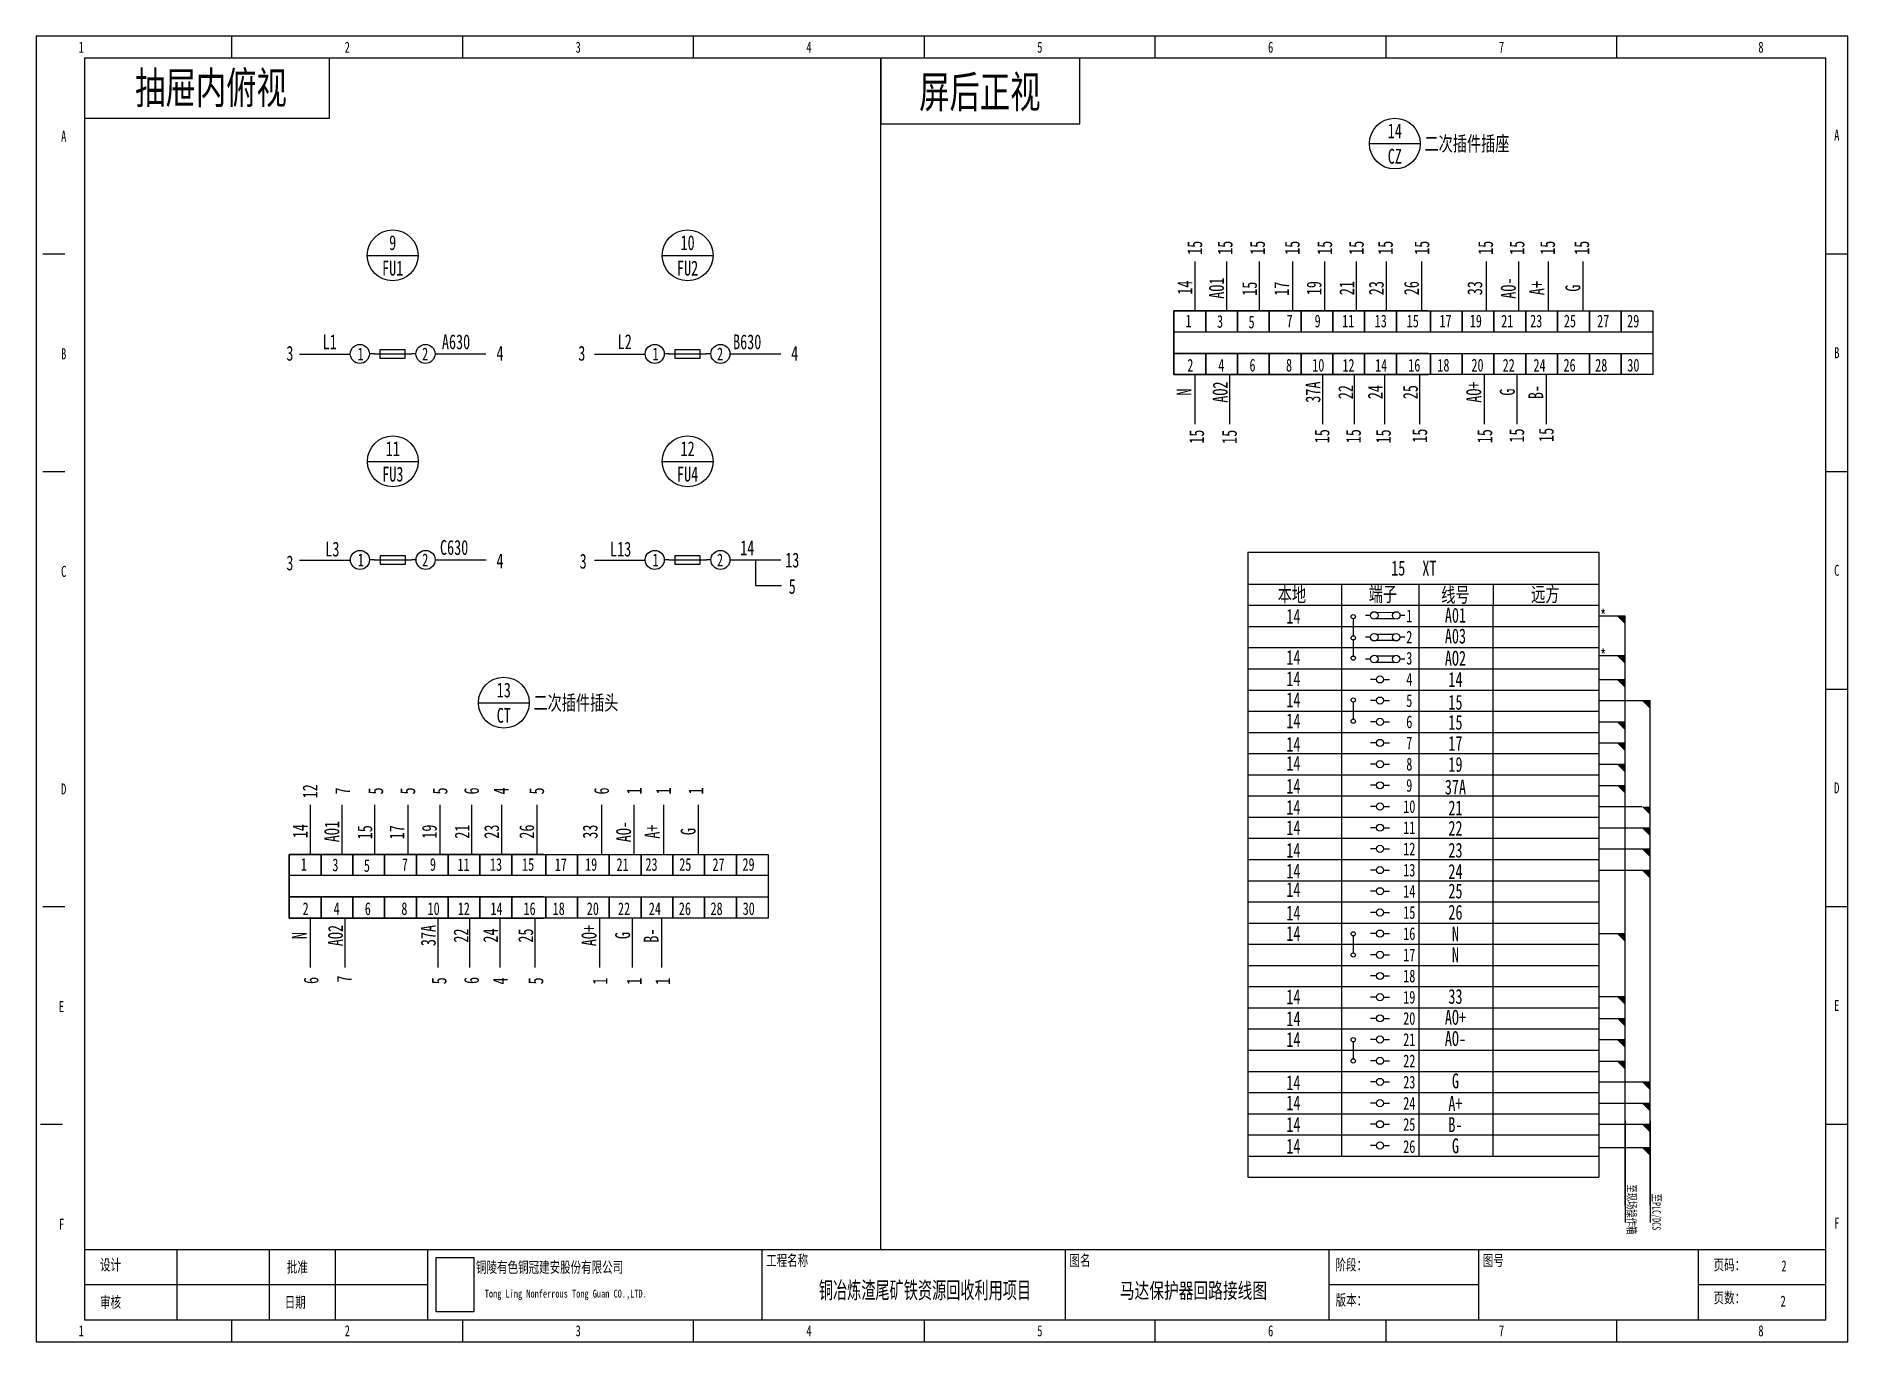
# Model space of a CAD drawing. Header units: millimetres. Extents: x 401220 to 2750366, y -101310 to 943175.
# Drawn here: x 1247710 to 1308329, y 334501 to 378199 of the extents above; entities that cross this region are included whole.
import ezdxf
from ezdxf.enums import TextEntityAlignment as Align

# ---------------------------------------------------------------- set-up
doc = ezdxf.new("R2010")
doc.units = ezdxf.units.MM
doc.layers.add('SW', color=8, linetype='Continuous', lineweight=20)
doc.styles.add('IDQSTYLE', font='NSimSun.ttf', dxfattribs={"width": 0.7})
doc.styles.add('标准', font='NSimSun.ttf', dxfattribs={"width": 0.667})

msp = doc.modelspace()

# ---------------------------------------------------------------- texts
at = {"style": 'IDQSTYLE', "width": 0.7}
for s, p in [('1', (1249218.01798, 377537.32427)), ('2', (1258119.5701, 377537.32427)), ('3', (1265844.05748, 377537.32427)), ('4', (1273568.54487, 377537.32427)), ('5', (1281293.03225, 377537.32427)), ('6', (1289017.51963, 377537.32427)), ('7', (1296742.00701, 377537.32427)), ('8', (1305422.85949, 377537.32427)), ('A', (1248629.48561, 374557.87914)), ('A', (1307960.90535, 374594.66241)), ('B', (1248629.48561, 367274.79104)), ('B', (1307960.90535, 367311.57431)), ('C', (1248629.48561, 359991.70293)), ('C', (1307960.90535, 360028.48621)), ('D', (1248629.48561, 352708.61483)), ('D', (1307960.90535, 352745.3981)), ('E', (1248555.91906, 345425.52673)), ('E', (1307960.90535, 345462.31)), ('F', (1248555.91906, 338142.43863)), ('F', (1307960.90535, 338179.2219)), ('1', (1249218.01798, 334574.46112)), ('2', (1258119.5701, 334574.46112)), ('3', (1265844.05748, 334574.46112)), ('4', (1273568.54487, 334574.46112)), ('5', (1281293.03225, 334574.46112)), ('6', (1289017.51963, 334574.46112)), ('7', (1296742.00701, 334574.46112)), ('8', (1305422.85949, 334574.46112))]:
    msp.add_text(s, height=368.5684, dxfattribs=at).set_placement(p, align=Align.BOTTOM_CENTER)
for s, height, p in [('抽屉内俯视 ', 1063.644581, (1253811.02401, 376496.48744)), ('屏后正视', 1063.644581, (1279286.26697, 376353.56535)), ('1', 425.45783, (1286268.62785, 368671.34042)), ('3', 425.45783, (1287324.10756, 368650.60822)), ('5', 425.45783, (1288379.37581, 368629.87603)), ('7', 425.45783, (1289649.2833, 368664.46027)), ('9', 425.45783, (1290588.87897, 368664.46027)), ('11', 425.457833, (1291611.79273, 368664.46027)), ('13', 425.457833, (1292700.26133, 368664.46027)), ('15', 425.457833, (1293772.23549, 368664.46027)), ('17', 425.457833, (1294867.25957, 368664.46027)), ('19', 425.457833, (1295882.56051, 368664.46027)), ('21', 425.457833, (1296933.81088, 368664.46027)), ('23', 425.457833, (1297902.1661, 368664.46027)), ('25', 425.457833, (1299032.66992, 368664.46027)), ('27', 425.457833, (1300144.35316, 368664.46027)), ('29', 425.457833, (1301149.24545, 368664.46027)), ('2', 425.45783, (1286329.31894, 367185.6304)), ('4', 425.45783, (1287365.13221, 367185.6304)), ('6', 425.45783, (1288409.19269, 367185.6304)), ('8', 425.45783, (1289631.94298, 367185.6304)), ('10', 425.457833, (1290610.87156, 367185.6304)), ('12', 425.457833, (1291621.73169, 367185.6304)), ('14', 425.457833, (1292714.85257, 367185.6304)), ('16', 425.457833, (1293821.71882, 367185.6304)), ('18', 425.457833, (1294797.89832, 367185.6304)), ('20', 425.457833, (1295938.8108, 367185.6304)), ('22', 425.457833, (1296983.08275, 367185.6304)), ('24', 425.457833, (1298014.66667, 367185.6304)), ('26', 425.457833, (1299019.55895, 367185.6304)), ('28', 425.457833, (1300079.64419, 367185.6304)), ('30', 425.457833, (1301154.95507, 367185.6304)), ('1', 425.45783, (1256664.92923, 350480.59575)), ('3', 425.45783, (1257720.40895, 350459.86355)), ('5', 425.45783, (1258775.67719, 350439.13135)), ('7', 425.45783, (1260045.58468, 350473.71559)), ('9', 425.45783, (1260985.18035, 350473.71559)), ('11', 425.457833, (1262008.09411, 350473.71559)), ('13', 425.457833, (1263096.56271, 350473.71559)), ('15', 425.457833, (1264168.53687, 350473.71559)), ('17', 425.457833, (1265263.56096, 350473.71559)), ('19', 425.457833, (1266278.8619, 350473.71559)), ('21', 425.457833, (1267330.11227, 350473.71559)), ('23', 425.457833, (1268298.46748, 350473.71559)), ('25', 425.457833, (1269428.97131, 350473.71559)), ('27', 425.457833, (1270540.65455, 350473.71559)), ('29', 425.457833, (1271545.54683, 350473.71559)), ('2', 425.45783, (1256725.62033, 348994.88572)), ('4', 425.45783, (1257761.43359, 348994.88572)), ('6', 425.45783, (1258805.49407, 348994.88572)), ('8', 425.45783, (1260028.24437, 348994.88572)), ('10', 425.457833, (1261007.17294, 348994.88572)), ('12', 425.457833, (1262018.03307, 348994.88572)), ('14', 425.457833, (1263111.15395, 348994.88572)), ('16', 425.457833, (1264218.0202, 348994.88572)), ('18', 425.457833, (1265194.19971, 348994.88572)), ('20', 425.457833, (1266335.11218, 348994.88572)), ('22', 425.457833, (1267379.38413, 348994.88572)), ('24', 425.457833, (1268410.96805, 348994.88572)), ('26', 425.457833, (1269415.86034, 348994.88572)), ('28', 425.457833, (1270475.94557, 348994.88572)), ('30', 425.457833, (1271551.25645, 348994.88572))]:
    msp.add_text(s, height=height, dxfattribs=at).set_placement(p, align=Align.MIDDLE)
for s, height, p in [('14', 496.367471, (1293170.93755, 375031.59572)), ('CZ', 496.367471, (1293170.93755, 374180.68005)), ('9', 496.36747, (1259637.32888, 371288.82923)), ('10', 496.367471, (1269506.23964, 371288.82923)), ('FU1', 496.367471, (1259637.32888, 370437.91357)), ('FU2', 496.367471, (1269506.23964, 370437.91357)), ('11', 496.367471, (1259641.98017, 364393.64786)), ('12', 496.367471, (1269506.23964, 364393.64786)), ('FU3', 496.367471, (1259641.98017, 363542.73219)), ('FU4', 496.367471, (1269506.23964, 363542.73219)), ('15', 496.367471, (1293286.35016, 360395.16253)), ('XT', 496.367471, (1294328.79236, 360393.14205)), ('14', 496.367471, (1289778.04508, 358785.84624)), ('1', 425.45783, (1293655.87469, 358797.67518)), ('*', 425.45783, (1300143.38276, 358797.67518)), ('2', 425.45783, (1293655.87471, 358088.57879)), ('*', 425.45783, (1300143.38278, 357470.61974)), ('14', 496.367471, (1289778.04508, 357408.36323)), ('3', 425.45783, (1293655.87473, 357379.4824)), ('@N421', 0.141819, (1293974.24421, 357379.4824)), ('13', 496.367471, (1263355.78542, 356317.30237)), ('14', 496.367471, (1289778.04508, 356693.58669)), ('4', 425.45783, (1293655.87474, 356670.38602)), ('14', 496.367471, (1289778.04508, 355988.60135)), ('5', 425.45783, (1293655.87476, 355961.28963)), ('CT', 496.367471, (1263355.78542, 355466.3867)), ('14', 496.367471, (1289778.04508, 355283.61601)), ('6', 425.45783, (1293655.87478, 355252.19324)), ('14', 496.367471, (1289778.04508, 354500.29909)), ('7', 425.45783, (1293655.8748, 354543.09685)), ('14', 496.367471, (1289778.04508, 353863.85413)), ('8', 425.45783, (1293655.87482, 353834.00047)), ('14', 496.367471, (1289778.04508, 353100.12005)), ('9', 425.45783, (1293655.87484, 353124.90408)), ('14', 496.367471, (1289778.04508, 352392.1309)), ('10', 425.457833, (1293655.87486, 352415.80769)), ('14', 496.367471, (1289778.04508, 351706.72862)), ('11', 425.457833, (1293655.87488, 351706.7113)), ('14', 496.367471, (1289778.04508, 350952.78596)), ('12', 425.457833, (1293655.8749, 350997.61492)), ('14', 496.367471, (1289778.04508, 350257.59226)), ('13', 425.457833, (1293655.87492, 350288.51853)), ('14', 496.367471, (1289778.04508, 349636.96957)), ('14', 425.457833, (1293655.87493, 349579.42214)), ('14', 496.367471, (1289778.04508, 348853.65264)), ('15', 425.457833, (1293655.87495, 348870.32575)), ('14', 496.367471, (1289778.04508, 348168.25015)), ('16', 425.457833, (1293655.87497, 348161.22937)), ('17', 425.457833, (1293655.87499, 347452.13298)), ('@N', 0.141819, (1293974.24448, 347452.13298)), ('18', 425.457833, (1293655.87501, 346743.03659)), ('14', 496.367471, (1289778.04508, 346049.21771)), ('19', 425.457833, (1293655.87503, 346033.9402)), ('14', 496.367471, (1289779.25445, 345315.58979)), ('20', 425.457833, (1293655.87505, 345324.84382)), ('14', 496.367471, (1289778.04508, 344619.66419)), ('21', 425.457833, (1293655.87507, 344615.74743)), ('22', 425.457833, (1293655.87509, 343902.27155)), ('14', 496.367471, (1289778.04508, 343174.25443)), ('23', 425.457833, (1293655.87511, 343193.17516)), ('14', 496.367471, (1289778.04508, 342498.64358)), ('24', 425.457833, (1293655.87512, 342484.07877)), ('14', 496.367471, (1289778.04508, 341774.0754)), ('25', 425.457833, (1293655.87514, 341774.98239)), ('14', 496.367471, (1289778.04508, 341049.50722)), ('26', 425.457833, (1293655.87514, 341035.02637)), ('马达保护器回路接线图', 515.995757, (1286433.69199, 336214.89212))]:
    msp.add_text(s, height=height, dxfattribs=at).set_placement(p, align=Align.MIDDLE_CENTER)
for s, p in [('二次插件插座', (1294163.67249, 374606.13788)), ('二次插件插头', (1264348.52036, 355891.84454))]:
    msp.add_text(s, height=496.367471, dxfattribs=at).set_placement(p, align=Align.MIDDLE_LEFT)
for s, height, rotation, p in [('15', 496.367471, 89.9999984585, (1286723.77714, 371116.92889)), ('15', 496.367471, 89.9999984585, (1287739.67672, 371116.92889)), ('15', 496.367471, 89.9999984585, (1288824.45045, 371116.92889)), ('15', 496.367471, 89.9999984585, (1289986.70832, 371116.92889)), ('15', 496.367471, 89.9999984585, (1291071.48253, 371116.92889)), ('15', 496.367471, 89.9999984585, (1292130.42869, 371116.92889)), ('15', 496.367471, 89.9999984585, (1293103.28167, 371116.92889)), ('15', 496.367471, 89.9999984585, (1294325.80468, 371116.92889)), ('15', 496.367471, 89.9999984585, (1296456.34249, 371116.92889)), ('15', 496.367471, 89.9999984585, (1297506.67914, 371116.92889)), ('15', 496.367471, 89.9999984585, (1298531.18775, 371116.92889)), ('15', 496.367471, 89.9999984585, (1299676.22708, 371116.92889)), ('14', 496.367471, 89.9999984585, (1286391.63956, 369785.5285)), ('AO1', 496.367471, 89.9999984585, (1287454.76481, 369766.94184)), ('15', 496.367471, 89.9999984585, (1288557.59743, 369747.10319)), ('17', 496.367471, 89.9999984585, (1289630.9708, 369747.10319)), ('19', 496.367471, 89.9999984585, (1290715.18854, 369766.94184)), ('21', 496.367471, 89.9999984585, (1291811.9092, 369766.94184)), ('23', 496.367471, 89.9999984585, (1292799.47528, 369766.94184)), ('26', 496.367471, 89.9999984585, (1293975.48355, 369766.94184)), ('33', 496.367471, 89.9999984585, (1296096.37668, 369766.94184)), ('AO-', 496.367471, 89.9999984585, (1297218.97191, 369766.94184)), ('A+', 496.367471, 89.9999984585, (1298171.87811, 369766.94184)), ('G', 496.36747, 89.9999984585, (1299377.75334, 369766.94184)), ('N', 496.36747, 89.9999984585, (1286363.44066, 366287.57934)), ('AO2', 496.367471, 89.9999984585, (1287576.95732, 366287.57934)), ('37A', 496.367471, 89.9999984585, (1290680.2796, 366287.57934)), ('22', 496.367471, 89.9999984585, (1291777.00026, 366287.57934)), ('24', 496.367471, 89.9999984585, (1292764.56634, 366287.57934)), ('25', 496.367471, 89.9999984585, (1293940.57461, 366287.57934)), ('AO+', 496.367471, 89.9999984585, (1296061.46774, 366287.57934)), ('G', 496.36747, 89.9999984585, (1297184.06297, 366287.57934)), ('B-', 496.367471, 89.9999984585, (1298136.96917, 366287.57934)), ('15', 496.367471, 89.9999984585, (1286787.51942, 364795.68855)), ('15', 496.367471, 89.9999984585, (1287883.02626, 364790.26856)), ('15', 496.367471, 89.9999984585, (1290981.01096, 364812.06044)), ('15', 496.367471, 89.9999984585, (1292033.13165, 364812.06044)), ('15', 496.367471, 89.9999984585, (1293035.97774, 364804.7283)), ('15', 496.367471, 89.9999984585, (1294252.95325, 364828.56383)), ('15', 496.367471, 89.9999984585, (1296429.58099, 364812.49167)), ('15', 496.367471, 89.9999984585, (1297497.9716, 364834.17117)), ('15', 496.367471, 89.9999984585, (1298485.01211, 364855.85067)), ('本地', 496.367471, 359.9999984659, (1289727.88615, 359266.54762)), ('端子', 496.367471, 359.9999984659, (1292773.21731, 359280.48962)), ('线号', 496.367471, 359.9999984659, (1295200.41477, 359252.29921)), ('远方', 496.367471, 359.9999984659, (1298207.68454, 359271.16091)), ('A01', 496.367471, 359.9999984659, (1295200.41477, 358570.69042)), ('A03', 496.367471, 359.9999984659, (1295200.41477, 357875.93973)), ('AO2', 496.367471, 359.9999984659, (1295200.41477, 357132.41758)), ('14', 496.367471, 359.9999984659, (1295200.41477, 356421.59699)), ('15', 496.367471, 359.9999984659, (1295200.41477, 355659.26421)), ('15', 496.367471, 359.9999984659, (1295200.41477, 354987.23949)), ('17', 496.367471, 359.9999984659, (1295200.41477, 354282.32595)), ('19', 496.367471, 359.9999984659, (1295200.41477, 353577.66776)), ('12', 496.367471, 89.9999984585, (1257120.07853, 352926.18422)), ('7', 496.36747, 89.9999984585, (1258210.06079, 352937.12848)), ('5', 496.36747, 89.9999984585, (1259320.21325, 352937.12848)), ('5', 496.36747, 89.9999984585, (1260388.48669, 352937.12848)), ('5', 496.36747, 89.9999984585, (1261466.76082, 352937.12848)), ('6', 496.36747, 89.9999984585, (1262522.29324, 352937.12848)), ('4', 496.36747, 89.9999984585, (1263514.18521, 352937.12848)), ('5', 496.36747, 89.9999984585, (1264701.81234, 352937.12848)), ('6', 496.36747, 89.9999984585, (1266872.31822, 352937.12848)), ('1', 496.36747, 89.9999984585, (1267965.12755, 352937.12848)), ('1', 496.36747, 89.9999984585, (1268946.25109, 352937.12848)), ('1', 496.36747, 89.9999984585, (1270030.40231, 352937.12848)), ('37A', 496.367471, 359.9999984659, (1295200.41477, 352821.58249)), ('21', 496.367471, 359.9999984659, (1295200.41477, 352121.06093)), ('14', 496.367471, 89.9999984585, (1256787.94095, 351594.78383)), ('AO1', 496.367471, 89.9999984585, (1257851.0662, 351576.19716)), ('15', 496.367471, 89.9999984585, (1258953.89881, 351556.35851)), ('17', 496.367471, 89.9999984585, (1260027.27218, 351556.35851)), ('19', 496.367471, 89.9999984585, (1261111.48992, 351576.19716)), ('21', 496.367471, 89.9999984585, (1262208.21058, 351576.19716)), ('23', 496.367471, 89.9999984585, (1263195.77666, 351576.19716)), ('26', 496.367471, 89.9999984585, (1264371.78494, 351576.19716)), ('33', 496.367471, 89.9999984585, (1266492.67807, 351576.19716)), ('AO-', 496.367471, 89.9999984585, (1267615.27329, 351576.19716)), ('A+', 496.367471, 89.9999984585, (1268568.17949, 351576.19716)), ('G', 496.36747, 89.9999984585, (1269774.05473, 351576.19716)), ('22', 496.367471, 359.9999984659, (1295200.41477, 351441.13744)), ('23', 496.367471, 359.9999984659, (1295200.41477, 350707.11424)), ('24', 496.367471, 359.9999984659, (1295200.41477, 349995.56165)), ('25', 496.367471, 359.9999984659, (1295200.41477, 349342.52139)), ('26', 496.367471, 359.9999984659, (1295200.41477, 348630.96881)), ('N', 496.36747, 89.9999984585, (1256759.74204, 348096.83467)), ('AO2', 496.367471, 89.9999984585, (1257973.2587, 348096.83467)), ('37A', 496.367471, 89.9999984585, (1261076.58098, 348096.83467)), ('22', 496.367471, 89.9999984585, (1262173.30164, 348096.83467)), ('24', 496.367471, 89.9999984585, (1263160.86772, 348096.83467)), ('25', 496.367471, 89.9999984585, (1264336.87599, 348096.83467)), ('AO+', 496.367471, 89.9999984585, (1266457.76912, 348096.83467)), ('G', 496.36747, 89.9999984585, (1267580.36435, 348096.83467)), ('B-', 496.367471, 89.9999984585, (1268533.27055, 348096.83467)), ('N', 496.36747, 359.9999984659, (1295200.41477, 347900.57115)), ('N', 496.36747, 359.9999984659, (1295200.41477, 347204.22028)), ('6', 496.36747, 89.9999984585, (1257154.53196, 346594.84727)), ('7', 496.36747, 89.9999984585, (1258263.90465, 346643.94356)), ('5', 496.36747, 89.9999984585, (1261435.53225, 346583.61196)), ('6', 496.36747, 89.9999984585, (1262522.29324, 346594.84727)), ('4', 496.36747, 89.9999984585, (1263489.37389, 346575.32166)), ('5', 496.36747, 89.9999984585, (1264674.69469, 346580.58595)), ('1', 496.36747, 89.9999984585, (1266824.32081, 346575.32166)), ('1', 496.36747, 89.9999984585, (1267965.12755, 346565.48226)), ('1', 496.36747, 89.9999984585, (1268920.38099, 346565.48226)), ('33', 496.367471, 359.9999984659, (1295200.41477, 345811.14897)), ('AO+', 496.367471, 359.9999984659, (1295200.41477, 345111.61476)), ('AO-', 496.367471, 359.9999984659, (1295200.41477, 344401.6283)), ('G', 496.36747, 359.9999984659, (1295200.41477, 342984.57122)), ('A+', 496.367471, 359.9999984659, (1295200.41477, 342229.30307)), ('B-', 496.367471, 359.9999984659, (1295200.41477, 341519.31662)), ('G', 496.36747, 359.9999984659, (1295200.41477, 340811.35592))]:
    msp.add_text(s, height=height, rotation=rotation, dxfattribs=at).set_placement(p, align=Align.CENTER)
for s, height, p in [('L1', 496.367471, (1257531.20788, 367722.72365)), ('A630', 496.367471, (1261757.54785, 367722.72365)), ('L2', 496.367471, (1267403.09121, 367726.63917)), ('B630', 496.367471, (1271501.14146, 367722.72365)), ('3', 496.36747, (1256197.88536, 367340.88186)), ('4', 496.36747, (1263227.82507, 367340.88186)), ('3', 496.36747, (1265966.7518, 367340.88186)), ('4', 496.36747, (1273090.68239, 367340.88186)), ('C630', 496.367471, (1261693.88438, 360840.1881)), ('14', 496.367471, (1271501.86354, 360827.86726)), ('3', 496.36747, (1256197.88536, 360323.33909)), ('L3', 496.367471, (1257620.02384, 360786.31051)), ('4', 496.36747, (1263227.82507, 360391.99126)), ('3', 496.36747, (1266012.4836, 360380.19248)), ('L13', 496.367471, (1267267.46034, 360786.31051)), ('13', 496.367471, (1273007.64308, 360418.45737)), ('5', 496.36747, (1273007.64308, 359537.88239)), ('2', 368.5684, (1306195.30823, 336855.02406)), ('2', 368.5684, (1306165.9072, 335677.95932))]:
    msp.add_text(s, height=height, dxfattribs=at).set_placement(p, align=Align.CENTER)
for s, p in [('1', (1258465.02335, 367353.34428)), ('2', (1260622.70236, 367353.34428)), ('1', (1268333.93411, 367353.34428)), ('2', (1270491.61312, 367353.34428)), ('1', (1258469.67464, 360458.1629)), ('2', (1260627.35365, 360458.1629)), ('1', (1268333.93411, 360458.1629)), ('2', (1270491.61312, 360458.1629))]:
    msp.add_text(s, height=425.45783, dxfattribs=at).set_placement(p)
for s, p in [('至现场操作箱', (1301094.75337, 339767.50721)), ('至PLC/DCS', (1301929.11806, 339457.11602))]:
    msp.add_text(s, height=283.638555, rotation=269.9999953902, dxfattribs=at).set_placement(p, align=Align.MIDDLE_LEFT)
for s, p in [('设计', (1249843.33362, 336781.45752)), ('批准', (1256096.49008, 336707.89097)), ('工程名称', (1272133.99721, 336928.59061)), ('图名', (1282286.18062, 336928.59061)), ('阶段：', (1291187.73275, 336781.45752)), ('图号', (1296116.69136, 336928.59061)), ('页码：', (1303841.17874, 336781.45752)), ('审核', (1249843.33362, 335530.82623)), ('日期', (1256022.92353, 335530.82623)), ('版本：', (1291187.73275, 335604.39277)), ('页数：', (1303841.17874, 335677.95932))]:
    msp.add_text(s, height=368.568398, dxfattribs=at).set_placement(p, align=Align.BOTTOM_LEFT)
for s, height, p in [('铜陵有色铜冠建安股份有限公司', 368.5683979, (1262424.81863, 337180.85358)), ('Tong Ling Nonferrous Tong Guan CO.,LTD.', 265.3692465, (1262719.08481, 336245.12831))]:
    msp.add_text(s, height=height, dxfattribs=at).set_placement(p, align=Align.TOP_LEFT)
at = {"layer": 'SW', "color": 4, "linetype": 'Continuous', "lineweight": 25, "style": '标准', "width": 0.62}
msp.add_text('铜冶炼渣尾矿铁资源回收利用项目', height=560, dxfattribs=at).set_placement((1277449.43513, 335949.20274), align=Align.CENTER)

# ---------------------------------------------------------------- linework, layer by layer
at = {"ltscale": 4}
for p, q in [((1254257.32641, 377463.75772), (1254257.32641, 378199.42319)), ((1261981.81379, 377463.75772), (1261981.81379, 378199.42319)), ((1269706.30117, 377463.75772), (1269706.30117, 378199.42319)), ((1277430.78856, 377463.75772), (1277430.78856, 378199.42319)), ((1285155.27594, 377463.75772), (1285155.27594, 378199.42319)), ((1292879.76332, 377463.75772), (1292879.76332, 378199.42319)), ((1300604.2507, 377463.75772), (1300604.2507, 378199.42319)), ((1247930.60342, 370916.33509), (1248666.26888, 370916.33509)), ((1307593.07261, 370916.33509), (1308328.73808, 370916.33509)), ((1247930.60342, 363633.24698), (1248666.26888, 363633.24698)), ((1307593.07261, 363633.24698), (1308328.73808, 363633.24698)), ((1292358.30249, 358811.93642), (1292191.22505, 358811.93642)), ((1293511.26993, 358812.04498), (1293344.19249, 358812.04498)), ((1292357.97315, 358082.91628), (1292190.89571, 358082.91628)), ((1293510.9406, 358083.02484), (1293343.86316, 358083.02484)), ((1292357.64382, 357353.89614), (1292190.56638, 357353.89614)), ((1293510.61127, 357354.0047), (1293343.53383, 357354.0047)), ((1292555.96121, 356671.6399), (1292356.61107, 356671.6399)), ((1292795.18137, 356671.6399), (1292994.53152, 356671.6399)), ((1292555.96123, 355962.54351), (1292356.61109, 355962.54351)), ((1292795.18139, 355962.54351), (1292994.53153, 355962.54351)), ((1307593.07261, 356350.15888), (1308328.73808, 356350.15888)), ((1292555.96124, 355253.44712), (1292356.6111, 355253.44712)), ((1292795.18141, 355253.44712), (1292994.53155, 355253.44712)), ((1292555.96121, 354544.35074), (1292356.61107, 354544.35074)), ((1292795.18137, 354544.35074), (1292994.53152, 354544.35074)), ((1292555.96121, 353835.25435), (1292356.61107, 353835.25435)), ((1292795.18137, 353835.25435), (1292994.53152, 353835.25435)), ((1292555.9613, 353126.15796), (1292356.61116, 353126.15796)), ((1292795.18147, 353126.15796), (1292994.53161, 353126.15796)), ((1292555.96121, 352417.06157), (1292356.61107, 352417.06157)), ((1292795.18137, 352417.06157), (1292994.53152, 352417.06157)), ((1292555.96123, 351707.96519), (1292356.61109, 351707.96519)), ((1292795.18139, 351707.96519), (1292994.53153, 351707.96519)), ((1292555.96124, 350998.8688), (1292356.6111, 350998.8688)), ((1292795.18141, 350998.8688), (1292994.53155, 350998.8688)), ((1292555.96121, 350289.77241), (1292356.61107, 350289.77241)), ((1292795.18137, 350289.77241), (1292994.53152, 350289.77241)), ((1292555.96121, 349580.67602), (1292356.61107, 349580.67602)), ((1292795.18137, 349580.67602), (1292994.53152, 349580.67602)), ((1247930.60342, 349067.07078), (1248666.26888, 349067.07078)), ((1292555.9613, 348871.57964), (1292356.61116, 348871.57964)), ((1292795.18147, 348871.57964), (1292994.53161, 348871.57964)), ((1307593.07261, 349067.07078), (1308328.73808, 349067.07078)), ((1292555.96143, 348162.48325), (1292356.61129, 348162.48325)), ((1292795.1816, 348162.48325), (1292994.53174, 348162.48325)), ((1292555.96145, 347453.38686), (1292356.61131, 347453.38686)), ((1292795.18162, 347453.38686), (1292994.53176, 347453.38686)), ((1292555.96147, 346744.29047), (1292356.61133, 346744.29047)), ((1292795.18164, 346744.29047), (1292994.53178, 346744.29047)), ((1292555.96143, 346035.19409), (1292356.61129, 346035.19409)), ((1292795.1816, 346035.19409), (1292994.53174, 346035.19409)), ((1292555.96143, 345326.0977), (1292356.61129, 345326.0977)), ((1292795.1816, 345326.0977), (1292994.53174, 345326.0977)), ((1292555.96153, 344617.00131), (1292356.61139, 344617.00131)), ((1292795.1817, 344617.00131), (1292994.53184, 344617.00131)), ((1292555.96155, 343907.90492), (1292356.61141, 343907.90492)), ((1292795.18172, 343907.90492), (1292994.53186, 343907.90492)), ((1292555.96121, 343198.80854), (1292356.61107, 343198.80854)), ((1292795.18137, 343198.80854), (1292994.53152, 343198.80854)), ((1292555.96123, 342489.71215), (1292356.61109, 342489.71215)), ((1292795.18139, 342489.71215), (1292994.53153, 342489.71215)), ((1247857.03687, 341783.98268), (1248592.70233, 341783.98268)), ((1292555.96124, 341780.61576), (1292356.6111, 341780.61576)), ((1292795.18141, 341780.61576), (1292994.53155, 341780.61576)), ((1307593.07261, 341783.98268), (1308328.73808, 341783.98268)), ((1292555.96121, 341071.51937), (1292356.61107, 341071.51937)), ((1292795.18137, 341071.51937), (1292994.53152, 341071.51937)), ((1249328.3678, 337590.68953), (1307593.07261, 337590.68953)), ((1252418.16275, 337590.68953), (1252418.16275, 335236.56004)), ((1255507.9577, 337590.68953), (1255507.9577, 335236.56004)), ((1257714.9541, 337590.68953), (1257714.9541, 335236.56004)), ((1260804.74905, 337590.68953), (1260804.74905, 335236.56004)), ((1271986.86412, 337590.68953), (1271986.86412, 335236.56004)), ((1282139.04753, 337590.68953), (1282139.04753, 335236.56004)), ((1290967.03311, 337590.68953), (1290967.03311, 335236.56004)), ((1295969.55827, 337590.68953), (1295969.55827, 335236.56004)), ((1303326.21292, 337590.68953), (1303326.21292, 335236.56004)), ((1249328.3678, 336413.62479), (1260804.74905, 336413.62479)), ((1290967.03311, 336413.62479), (1295969.55827, 336413.62479)), ((1303326.21292, 336413.62479), (1307593.07261, 336413.62479)), ((1254257.32641, 334500.89458), (1254257.32641, 335236.56004)), ((1261981.81379, 334500.89458), (1261981.81379, 335236.56004)), ((1269706.30117, 334500.89458), (1269706.30117, 335236.56004)), ((1277430.78856, 334500.89458), (1277430.78856, 335236.56004)), ((1285155.27594, 334500.89458), (1285155.27594, 335236.56004)), ((1292879.76332, 334500.89458), (1292879.76332, 335236.56004)), ((1300604.2507, 334500.89458), (1300604.2507, 335236.56004))]:
    msp.add_line(p, q, dxfattribs=at)
for p, q in [((1257525.72775, 377463.75772), (1249328.3678, 377463.75772)), ((1257525.72775, 375457.11474), (1257525.72775, 377463.75772)), ((1275967.48717, 377463.75772), (1275967.48717, 375271.88086)), ((1275967.48717, 337590.68953), (1275967.48717, 377463.75772)), ((1282627.67584, 375271.88086), (1282627.67584, 377463.75772)), ((1249328.3678, 375457.11474), (1257525.72775, 375457.11474)), ((1275967.48717, 375271.88086), (1282627.67584, 375271.88086)), ((1292320.02188, 374606.13788), (1294021.85321, 374606.13788)), ((1258786.41322, 370863.3714), (1260488.24455, 370863.3714)), ((1268655.32398, 370863.3714), (1270357.15531, 370863.3714)), ((1286488.47141, 369002.95477), (1286488.47141, 370664.49527)), ((1287552.116, 369002.95477), (1287552.116, 370664.49527)), ((1288645.41314, 369002.95477), (1288645.41314, 370664.49527)), ((1289761.47526, 369002.95477), (1289761.47526, 370664.49527)), ((1290825.11984, 369002.95477), (1290825.11984, 370664.49527)), ((1291888.76443, 369002.95477), (1291888.76443, 370664.49527)), ((1292897.35285, 369002.95477), (1292897.35285, 370664.49527)), ((1294073.36112, 369002.95477), (1294073.36112, 370664.49527)), ((1296237.60679, 369002.95477), (1296237.60679, 370664.49527)), ((1297323.76204, 369002.95477), (1297323.76204, 370664.49527)), ((1298311.89799, 369002.95477), (1298311.89799, 370664.49527)), ((1299471.91405, 369002.95477), (1299471.91405, 370664.49527)), ((1285779.37503, 369002.95477), (1286488.47141, 369002.95477)), ((1285779.37503, 368293.85838), (1285779.37503, 369002.95477)), ((1294288.53168, 369002.95477), (1285779.37503, 369002.95477)), ((1285779.37503, 369002.95477), (1285779.37503, 366875.66561)), ((1286488.47141, 369002.95477), (1287197.5678, 369002.95477)), ((1287197.5678, 369002.95477), (1287906.66419, 369002.95477)), ((1287906.66419, 369002.95477), (1288615.76058, 369002.95477)), ((1288615.76058, 369002.95477), (1289324.85697, 369002.95477)), ((1289324.85697, 369002.95477), (1290033.95335, 369002.95477)), ((1290033.95335, 369002.95477), (1290743.04974, 369002.95477)), ((1290743.04974, 369002.95477), (1291452.14613, 369002.95477)), ((1291452.14613, 369002.95477), (1292161.24252, 369002.95477)), ((1292161.24252, 369002.95477), (1292870.3389, 369002.95477)), ((1292870.3389, 369002.95477), (1293579.43529, 369002.95477)), ((1293579.43529, 369002.95477), (1294288.53168, 369002.95477)), ((1294362.83923, 369002.95477), (1294362.83923, 368293.85838)), ((1286488.47141, 368293.85838), (1285779.37503, 368293.85838)), ((1287197.5678, 368293.85838), (1286488.47141, 368293.85838)), ((1287906.66419, 368293.85838), (1287197.5678, 368293.85838)), ((1288615.76058, 368293.85838), (1287906.66419, 368293.85838)), ((1289324.85697, 368293.85838), (1288615.76058, 368293.85838)), ((1290033.95335, 368293.85838), (1289324.85697, 368293.85838)), ((1290743.04974, 368293.85838), (1290033.95335, 368293.85838)), ((1291452.14613, 368293.85838), (1290743.04974, 368293.85838)), ((1292161.24252, 368293.85838), (1291452.14613, 368293.85838)), ((1292870.3389, 368293.85838), (1292161.24252, 368293.85838)), ((1293579.43529, 368293.85838), (1292870.3389, 368293.85838)), ((1294288.53168, 368293.85838), (1293579.43529, 368293.85838)), ((1258219.8452, 367546.80432), (1256518.01387, 367546.80432)), ((1259013.98426, 367566.0732), (1258857.05235, 367566.0732)), ((1259013.98426, 367566.0732), (1259209.13261, 367566.0732)), ((1259209.13261, 367707.89248), (1259209.13261, 367424.25392)), ((1260060.04828, 367707.89248), (1259209.13261, 367707.89248)), ((1259209.13261, 367566.0732), (1260060.04828, 367566.0732)), ((1259209.13261, 367424.25392), (1260060.04828, 367424.25392)), ((1260060.04828, 367424.25392), (1260060.04828, 367707.89248)), ((1260060.04828, 367566.0732), (1260265.07095, 367566.0732)), ((1260417.0644, 367566.0732), (1260265.07095, 367566.0732)), ((1261054.81256, 367566.65902), (1262756.64389, 367566.65902)), ((1268088.75597, 367546.80432), (1266386.92464, 367546.80432)), ((1268882.89502, 367566.0732), (1268725.96312, 367566.0732)), ((1268882.89502, 367566.0732), (1269078.04337, 367566.0732)), ((1269078.04337, 367707.89248), (1269078.04337, 367424.25392)), ((1269928.95904, 367707.89248), (1269078.04337, 367707.89248)), ((1269078.04337, 367566.0732), (1269928.95904, 367566.0732)), ((1269078.04337, 367424.25392), (1269928.95904, 367424.25392)), ((1269928.95904, 367424.25392), (1269928.95904, 367707.89248)), ((1269928.95904, 367566.0732), (1270133.98171, 367566.0732)), ((1270285.97517, 367566.0732), (1270133.98171, 367566.0732)), ((1270923.72332, 367566.65902), (1272625.55465, 367566.65902)), ((1285779.37503, 367584.76199), (1286488.47141, 367584.76199)), ((1285779.37503, 366875.66561), (1285779.37503, 367584.76199)), ((1285779.37503, 367584.76199), (1286488.47141, 367584.76199)), ((1285779.37503, 366875.66561), (1285779.37503, 367584.76199)), ((1294288.53168, 367584.76199), (1285779.37503, 367584.76199)), ((1286488.47141, 367584.76199), (1287197.5678, 367584.76199)), ((1286488.47141, 367584.76199), (1287197.5678, 367584.76199)), ((1287197.5678, 367584.76199), (1287906.66419, 367584.76199)), ((1287197.5678, 367584.76199), (1287906.66419, 367584.76199)), ((1287906.66419, 367584.76199), (1288615.76058, 367584.76199)), ((1287906.66419, 367584.76199), (1288615.76058, 367584.76199)), ((1288615.76058, 367584.76199), (1289324.85697, 367584.76199)), ((1288615.76058, 367584.76199), (1289324.85697, 367584.76199)), ((1289324.85697, 367584.76199), (1290033.95335, 367584.76199)), ((1289324.85697, 367584.76199), (1290033.95335, 367584.76199)), ((1290033.95335, 367584.76199), (1290743.04974, 367584.76199)), ((1290033.95335, 367584.76199), (1290743.04974, 367584.76199)), ((1290743.04974, 367584.76199), (1291452.14613, 367584.76199)), ((1290743.04974, 367584.76199), (1291452.14613, 367584.76199)), ((1291452.14613, 367584.76199), (1292161.24252, 367584.76199)), ((1291452.14613, 367584.76199), (1292161.24252, 367584.76199)), ((1292161.24252, 367584.76199), (1292870.3389, 367584.76199)), ((1292161.24252, 367584.76199), (1292870.3389, 367584.76199)), ((1292870.3389, 367584.76199), (1293579.43529, 367584.76199)), ((1292870.3389, 367584.76199), (1293579.43529, 367584.76199)), ((1293579.43529, 367584.76199), (1294288.53168, 367584.76199)), ((1293579.43529, 367584.76199), (1294288.53168, 367584.76199)), ((1294362.83923, 367584.76199), (1294362.83923, 366875.66561)), ((1294362.83923, 367584.76199), (1294362.83923, 366875.66561)), ((1286488.47141, 366875.66561), (1285779.37503, 366875.66561)), ((1285779.37503, 366875.66561), (1294288.53168, 366875.66561)), ((1286488.47141, 366875.66561), (1285779.37503, 366875.66561)), ((1287197.5678, 366875.66561), (1286488.47141, 366875.66561)), ((1287197.5678, 366875.66561), (1286488.47141, 366875.66561)), ((1286488.47141, 365214.1251), (1286488.47141, 366875.66561)), ((1287906.66419, 366875.66561), (1287197.5678, 366875.66561)), ((1287906.66419, 366875.66561), (1287197.5678, 366875.66561)), ((1287647.35917, 365214.1251), (1287647.35917, 366875.66561)), ((1288615.76058, 366875.66561), (1287906.66419, 366875.66561)), ((1288615.76058, 366875.66561), (1287906.66419, 366875.66561)), ((1289324.85697, 366875.66561), (1288615.76058, 366875.66561)), ((1289324.85697, 366875.66561), (1288615.76058, 366875.66561)), ((1290547.60726, 366875.66561), (1289838.51087, 366875.66561)), ((1290547.60726, 366875.66561), (1289838.51087, 366875.66561)), ((1291256.70365, 366875.66561), (1290547.60726, 366875.66561)), ((1291256.70365, 366875.66561), (1290547.60726, 366875.66561)), ((1290763.26157, 365214.1251), (1290763.26157, 366875.66561)), ((1291965.80004, 366875.66561), (1291256.70365, 366875.66561)), ((1291965.80004, 366875.66561), (1291256.70365, 366875.66561)), ((1291826.90616, 365214.1251), (1291826.90616, 366875.66561)), ((1292674.89642, 366875.66561), (1291965.80004, 366875.66561)), ((1292674.89642, 366875.66561), (1291965.80004, 366875.66561)), ((1293383.99281, 366875.66561), (1292674.89642, 366875.66561)), ((1293383.99281, 366875.66561), (1292674.89642, 366875.66561)), ((1292835.49458, 365214.1251), (1292835.49458, 366875.66561)), ((1294093.0892, 366875.66561), (1293383.99281, 366875.66561)), ((1294093.0892, 366875.66561), (1293383.99281, 366875.66561)), ((1294011.50285, 365214.1251), (1294011.50285, 366875.66561)), ((1294876.49313, 366875.66561), (1294167.39675, 366875.66561)), ((1294876.49313, 366875.66561), (1294167.39675, 366875.66561)), ((1296175.74852, 365214.1251), (1296175.74852, 366875.66561)), ((1297261.90377, 365214.1251), (1297261.90377, 366875.66561)), ((1298250.03972, 365214.1251), (1298250.03972, 366875.66561)), ((1258791.0645, 363968.19002), (1260492.89584, 363968.19002)), ((1268655.32398, 363968.19002), (1270357.15531, 363968.19002)), ((1259213.7839, 360812.7111), (1259213.7839, 360529.07254)), ((1260064.69956, 360812.7111), (1259213.7839, 360812.7111)), ((1260064.69956, 360529.07254), (1260064.69956, 360812.7111)), ((1269078.04337, 360812.7111), (1269078.04337, 360529.07254)), ((1269928.95904, 360812.7111), (1269078.04337, 360812.7111)), ((1269928.95904, 360529.07254), (1269928.95904, 360812.7111)), ((1288249.44028, 360924.96434), (1288249.44031, 359861.31976)), ((1288249.44028, 360924.96434), (1299594.98248, 360924.96434)), ((1288656.02124, 360924.96434), (1300001.56344, 360924.96434)), ((1300001.56344, 360924.96434), (1300001.56347, 359861.31976)), ((1258224.49649, 360651.62295), (1256522.66516, 360651.62295)), ((1259018.63555, 360670.89182), (1258861.70364, 360670.89182)), ((1259018.63555, 360670.89182), (1259213.7839, 360670.89182)), ((1259213.7839, 360670.89182), (1260064.69956, 360670.89182)), ((1259213.7839, 360529.07254), (1260064.69956, 360529.07254)), ((1260064.69956, 360670.89182), (1260269.72223, 360670.89182)), ((1260421.71569, 360670.89182), (1260269.72223, 360670.89182)), ((1261059.46385, 360671.47765), (1262761.29518, 360671.47765)), ((1268088.75597, 360651.62295), (1266386.92464, 360651.62295)), ((1268882.89502, 360670.89182), (1268725.96312, 360670.89182)), ((1268882.89502, 360670.89182), (1269078.04337, 360670.89182)), ((1269078.04337, 360670.89182), (1269928.95904, 360670.89182)), ((1269078.04337, 360529.07254), (1269928.95904, 360529.07254)), ((1269928.95904, 360670.89182), (1270133.98171, 360670.89182)), ((1270285.97517, 360670.89182), (1270133.98171, 360670.89182)), ((1270923.72332, 360671.47765), (1272625.55465, 360671.47765)), ((1271774.63899, 360671.47765), (1271774.63899, 359809.43113)), ((1271774.63899, 359809.43113), (1272649.63169, 359809.43113)), ((1288249.44031, 359861.31976), (1300001.56347, 359861.31976)), ((1288249.44031, 359861.31976), (1288249.44033, 359152.22337)), ((1291386.36754, 359861.31976), (1291386.36756, 359152.22337)), ((1293974.24416, 359861.31976), (1293974.24418, 359152.22337)), ((1296457.2489, 359861.31976), (1296457.24892, 359152.22337)), ((1300001.56347, 359861.31976), (1300001.56349, 359152.22337)), ((1288249.44031, 359152.22337), (1288249.44033, 358443.12699)), ((1288249.44031, 359152.22337), (1288249.44033, 358443.12699)), ((1288249.44031, 359152.22337), (1299594.98251, 359152.22337)), ((1288656.02127, 359152.22337), (1300001.56347, 359152.22337)), ((1291386.36756, 359152.22337), (1291386.36758, 358443.12699)), ((1292554.54813, 358916.34809), (1293147.49187, 358916.14866)), ((1293974.24418, 359152.22337), (1293974.2442, 358443.12699)), ((1296456.08153, 359152.22337), (1296456.08155, 358443.12699)), ((1300001.56347, 359152.22337), (1300001.56349, 358443.12699)), ((1300001.56347, 359152.22337), (1300001.56349, 358443.12699)), ((1288249.44033, 358443.12699), (1288249.44035, 357734.0306)), ((1288249.44033, 358443.12699), (1288249.44035, 357734.0306)), ((1288249.44033, 358443.12699), (1299594.98253, 358443.12699)), ((1288656.02129, 358443.12699), (1300001.56349, 358443.12699)), ((1291386.36758, 358443.12699), (1291386.36759, 357734.0306)), ((1291781.81112, 358699.46512), (1291781.81113, 358415.82657)), ((1291781.81115, 358415.82657), (1291781.81114, 358132.18801)), ((1292555.83125, 358708.40082), (1293147.42191, 358708.13357)), ((1293974.2442, 358443.12699), (1293974.24421, 357734.0306)), ((1296456.08155, 358443.12699), (1296456.08157, 357734.0306)), ((1300001.56344, 358797.67518), (1300882.02446, 358797.67518)), ((1300001.56349, 358443.12699), (1300001.56351, 357734.0306)), ((1300001.56349, 358443.12699), (1300001.56351, 357734.0306)), ((1300882.02446, 339057.98876), (1300882.02446, 358797.67518)), ((1288249.44035, 357734.0306), (1288249.44037, 357024.93421)), ((1288249.44035, 357734.0306), (1288249.44037, 357024.93421)), ((1288249.44035, 357734.0306), (1299594.98255, 357734.0306)), ((1288656.02131, 357734.0306), (1300001.56351, 357734.0306)), ((1291386.36759, 357734.0306), (1291386.36761, 357024.93421)), ((1291781.81114, 357990.36873), (1291781.81114, 357454.26271)), ((1292554.21879, 358187.32795), (1293147.16254, 358187.12852)), ((1292555.50192, 357979.38068), (1293147.09258, 357979.11343)), ((1293974.24421, 357734.0306), (1293974.24423, 357024.93421)), ((1296456.08157, 357734.0306), (1296456.08159, 357024.93421)), ((1300001.56351, 357734.0306), (1300001.56353, 357024.93421)), ((1300001.56351, 357734.0306), (1300001.56353, 357024.93421)), ((1292553.88946, 357458.30781), (1293146.83321, 357458.10838)), ((1292555.17259, 357250.36054), (1293146.76324, 357250.09329)), ((1300001.56344, 357470.61974), (1300882.02446, 357470.61974)), ((1288249.44037, 357024.93421), (1288249.44039, 356315.83782)), ((1288249.44037, 357024.93421), (1288249.44039, 356315.83782)), ((1288249.44037, 357024.93421), (1299594.98257, 357024.93421)), ((1288656.02133, 357024.93421), (1300001.56353, 357024.93421)), ((1291386.36761, 357024.93421), (1291386.36763, 356315.83782)), ((1293974.24423, 357024.93421), (1293974.24425, 356315.83782)), ((1296456.08159, 357024.93421), (1296456.08161, 356315.83782)), ((1300001.56344, 356670.38602), (1300882.02446, 356670.38602)), ((1300001.56353, 357024.93421), (1300001.56355, 356315.83782)), ((1300001.56353, 357024.93421), (1300001.56355, 356315.83782)), ((1262504.86975, 355891.84454), (1264206.70108, 355891.84454)), ((1288249.44039, 356315.83782), (1288249.44041, 355606.74144)), ((1288249.44039, 356315.83782), (1288249.44041, 355606.74144)), ((1288249.44039, 356315.83782), (1299594.98259, 356315.83782)), ((1288656.02135, 356315.83782), (1300001.56355, 356315.83782)), ((1291386.36763, 356315.83782), (1291386.36765, 355606.74144)), ((1291781.81112, 355910.87829), (1291781.81113, 355627.23974)), ((1293974.24425, 356315.83782), (1293974.24427, 355606.74144)), ((1296456.08161, 356315.83782), (1296456.08163, 355606.74144)), ((1300001.56344, 355961.28963), (1300882.02446, 355961.28963)), ((1300001.56344, 355961.28963), (1301716.38914, 355961.28963)), ((1300001.56355, 356315.83782), (1300001.56357, 355606.74144)), ((1300001.56355, 356315.83782), (1300001.56357, 355606.74144)), ((1301716.38914, 339057.98876), (1301716.38914, 355961.28963)), ((1288249.44041, 355606.74144), (1288249.44043, 354897.64505)), ((1288249.44041, 355606.74144), (1288249.44043, 354897.64505)), ((1288249.44041, 355606.74144), (1299594.98261, 355606.74144)), ((1288656.02137, 355606.74144), (1300001.56357, 355606.74144)), ((1291386.36765, 355606.74144), (1291386.36767, 354897.64505)), ((1291781.81115, 355627.23974), (1291781.81114, 355343.60118)), ((1293974.24427, 355606.74144), (1293974.24429, 354897.64505)), ((1296456.08163, 355606.74144), (1296456.08165, 354897.64505)), ((1300001.56342, 355252.19324), (1300882.02444, 355252.19324)), ((1300001.56357, 355606.74144), (1300001.56359, 354897.64505)), ((1300001.56357, 355606.74144), (1300001.56359, 354897.64505)), ((1288249.44043, 354897.64505), (1288249.44044, 354188.54866)), ((1288249.44043, 354897.64505), (1288249.44044, 354188.54866)), ((1288249.44043, 354897.64505), (1299594.98263, 354897.64505)), ((1288656.02138, 354897.64505), (1300001.56359, 354897.64505)), ((1291386.36767, 354897.64505), (1291386.36769, 354188.54866)), ((1293974.24429, 354897.64505), (1293974.24431, 354188.54866)), ((1296456.08165, 354897.64505), (1296456.08167, 354188.54866)), ((1300001.56359, 354897.64505), (1300001.5636, 354188.54866)), ((1300001.56359, 354897.64505), (1300001.5636, 354188.54866)), ((1288249.44044, 354188.54866), (1288249.44046, 353479.45227)), ((1288249.44044, 354188.54866), (1288249.44046, 353479.45227)), ((1288249.44044, 354188.54866), (1299594.98265, 354188.54866)), ((1288656.0214, 354188.54866), (1300001.5636, 354188.54866)), ((1291386.36769, 354188.54866), (1291386.36771, 353479.45227)), ((1293974.24431, 354188.54866), (1293974.24433, 353479.45227)), ((1296456.08167, 354188.54866), (1296456.08169, 353479.45227)), ((1300001.56344, 354543.09685), (1300882.02446, 354543.09685)), ((1300001.5636, 354188.54866), (1300001.56362, 353479.45227)), ((1300001.5636, 354188.54866), (1300001.56362, 353479.45227)), ((1288249.44046, 353479.45227), (1288249.44048, 352770.35588)), ((1288249.44046, 353479.45227), (1288249.44048, 352770.35588)), ((1288249.44046, 353479.45227), (1299594.98266, 353479.45227)), ((1288656.02142, 353479.45227), (1300001.56362, 353479.45227)), ((1291386.36771, 353479.45227), (1291386.36773, 352770.35588)), ((1293974.24433, 353479.45227), (1293974.24435, 352770.35588)), ((1296456.08169, 353479.45227), (1296456.0817, 352770.35588)), ((1300001.56342, 353834.00047), (1300882.02444, 353834.00047)), ((1300001.56362, 353479.45227), (1300001.56364, 352770.35588)), ((1300001.56362, 353479.45227), (1300001.56364, 352770.35588)), ((1300001.56344, 353124.90408), (1300882.02446, 353124.90408)), ((1256884.7728, 350812.21009), (1256884.7728, 352473.7506)), ((1257948.41738, 350812.21009), (1257948.41738, 352473.7506)), ((1259041.71452, 350812.21009), (1259041.71452, 352473.7506)), ((1260157.77665, 350812.21009), (1260157.77665, 352473.7506)), ((1261221.42123, 350812.21009), (1261221.42123, 352473.7506)), ((1262285.06581, 350812.21009), (1262285.06581, 352473.7506)), ((1263293.65423, 350812.21009), (1263293.65423, 352473.7506)), ((1264469.6625, 350812.21009), (1264469.6625, 352473.7506)), ((1266633.90817, 350812.21009), (1266633.90817, 352473.7506)), ((1267720.06342, 350812.21009), (1267720.06342, 352473.7506)), ((1268708.19937, 350812.21009), (1268708.19937, 352473.7506)), ((1269868.21544, 350812.21009), (1269868.21544, 352473.7506)), ((1288249.44048, 352770.35588), (1288249.4405, 352061.2595)), ((1288249.44048, 352770.35588), (1288249.4405, 352061.2595)), ((1288249.44048, 352770.35588), (1299594.98268, 352770.35588)), ((1288656.02144, 352770.35588), (1300001.56364, 352770.35588)), ((1291386.36773, 352770.35588), (1291386.36775, 352061.2595)), ((1293974.24435, 352770.35588), (1293974.24437, 352061.2595)), ((1296456.0817, 352770.35588), (1296456.08172, 352061.2595)), ((1300001.56344, 352415.80769), (1301432.75058, 352415.80769)), ((1300001.56364, 352770.35588), (1300001.56366, 352061.2595)), ((1300001.56364, 352770.35588), (1300001.56366, 352061.2595)), ((1288249.4405, 352061.2595), (1288249.44052, 351352.16311)), ((1288249.4405, 352061.2595), (1288249.44052, 351352.16311)), ((1288249.4405, 352061.2595), (1299594.9827, 352061.2595)), ((1288656.02146, 352061.2595), (1300001.56366, 352061.2595)), ((1291386.36775, 352061.2595), (1291386.36777, 351352.16311)), ((1293974.24437, 352061.2595), (1293974.24439, 351352.16311)), ((1296456.08172, 352061.2595), (1296456.08174, 351352.16311)), ((1300001.56344, 351706.7113), (1300882.02446, 351706.7113)), ((1300001.56366, 352061.2595), (1300001.56368, 351352.16311)), ((1300001.56366, 352061.2595), (1300001.56368, 351352.16311)), ((1300001.56367, 351706.7113), (1301716.38937, 351706.7113)), ((1288249.44052, 351352.16311), (1288249.44054, 350643.06672)), ((1288249.44052, 351352.16311), (1288249.44054, 350643.06672)), ((1288249.44052, 351352.16311), (1299594.98272, 351352.16311)), ((1288656.02148, 351352.16311), (1300001.56368, 351352.16311)), ((1291386.36777, 351352.16311), (1291386.36778, 350643.06672)), ((1293974.24439, 351352.16311), (1293974.2444, 350643.06672)), ((1296456.08174, 351352.16311), (1296456.08176, 350643.06672)), ((1300001.56367, 350997.61492), (1301716.38937, 350997.61492)), ((1300001.56368, 351352.16311), (1300001.5637, 350643.06672)), ((1300001.56368, 351352.16311), (1300001.5637, 350643.06672)), ((1256175.67641, 350812.21009), (1256884.7728, 350812.21009)), ((1256175.67641, 350103.11371), (1256175.67641, 350812.21009)), ((1264684.83306, 350812.21009), (1256175.67641, 350812.21009)), ((1256175.67641, 350812.21009), (1256175.67641, 348684.92093)), ((1256884.7728, 350812.21009), (1257593.86919, 350812.21009)), ((1257593.86919, 350812.21009), (1258302.96557, 350812.21009)), ((1258302.96557, 350812.21009), (1259012.06196, 350812.21009)), ((1259012.06196, 350812.21009), (1259721.15835, 350812.21009)), ((1259721.15835, 350812.21009), (1260430.25474, 350812.21009)), ((1260430.25474, 350812.21009), (1261139.35112, 350812.21009)), ((1261139.35112, 350812.21009), (1261848.44751, 350812.21009)), ((1261848.44751, 350812.21009), (1262557.5439, 350812.21009)), ((1262557.5439, 350812.21009), (1263266.64029, 350812.21009)), ((1263266.64029, 350812.21009), (1263975.73667, 350812.21009)), ((1263975.73667, 350812.21009), (1264684.83306, 350812.21009)), ((1264759.14061, 350812.21009), (1264759.14061, 350103.11371)), ((1288249.44054, 350643.06672), (1288249.44056, 349933.97033)), ((1288249.44054, 350643.06672), (1288249.44056, 349933.97033)), ((1288249.44054, 350643.06672), (1299594.98274, 350643.06672)), ((1288656.0215, 350643.06672), (1300001.5637, 350643.06672)), ((1291386.36778, 350643.06672), (1291386.3678, 349933.97033)), ((1293974.2444, 350643.06672), (1293974.24442, 349933.97033)), ((1296456.08176, 350643.06672), (1296456.08178, 349933.97033)), ((1300001.5637, 350643.06672), (1300001.56372, 349933.97033)), ((1300001.5637, 350643.06672), (1300001.56372, 349933.97033)), ((1256884.7728, 350103.11371), (1256175.67641, 350103.11371)), ((1257593.86919, 350103.11371), (1256884.7728, 350103.11371)), ((1258302.96557, 350103.11371), (1257593.86919, 350103.11371)), ((1259012.06196, 350103.11371), (1258302.96557, 350103.11371)), ((1259721.15835, 350103.11371), (1259012.06196, 350103.11371)), ((1260430.25474, 350103.11371), (1259721.15835, 350103.11371)), ((1261139.35112, 350103.11371), (1260430.25474, 350103.11371)), ((1261848.44751, 350103.11371), (1261139.35112, 350103.11371)), ((1262557.5439, 350103.11371), (1261848.44751, 350103.11371)), ((1263266.64029, 350103.11371), (1262557.5439, 350103.11371)), ((1263975.73667, 350103.11371), (1263266.64029, 350103.11371)), ((1264684.83306, 350103.11371), (1263975.73667, 350103.11371)), ((1288249.44056, 349933.97033), (1288249.44058, 349224.87395)), ((1288249.44056, 349933.97033), (1288249.44058, 349224.87395)), ((1288249.44056, 349933.97033), (1299594.98276, 349933.97033)), ((1288656.02152, 349933.97033), (1300001.56372, 349933.97033)), ((1291386.3678, 349933.97033), (1291386.36782, 349224.87395)), ((1293974.24442, 349933.97033), (1293974.24444, 349224.87395)), ((1296456.08178, 349933.97033), (1296456.0818, 349224.87395)), ((1300001.56371, 350288.51853), (1301716.38941, 350288.51853)), ((1300001.56372, 349933.97033), (1300001.56374, 349224.87395)), ((1300001.56372, 349933.97033), (1300001.56374, 349224.87395)), ((1256175.67641, 349394.01732), (1256884.7728, 349394.01732)), ((1256175.67641, 348684.92093), (1256175.67641, 349394.01732)), ((1256175.67641, 349394.01732), (1256884.7728, 349394.01732)), ((1256175.67641, 348684.92093), (1256175.67641, 349394.01732)), ((1264684.83306, 349394.01732), (1256175.67641, 349394.01732)), ((1256884.7728, 349394.01732), (1257593.86919, 349394.01732)), ((1256884.7728, 349394.01732), (1257593.86919, 349394.01732)), ((1257593.86919, 349394.01732), (1258302.96557, 349394.01732)), ((1257593.86919, 349394.01732), (1258302.96557, 349394.01732)), ((1258302.96557, 349394.01732), (1259012.06196, 349394.01732)), ((1258302.96557, 349394.01732), (1259012.06196, 349394.01732)), ((1259012.06196, 349394.01732), (1259721.15835, 349394.01732)), ((1259012.06196, 349394.01732), (1259721.15835, 349394.01732)), ((1259721.15835, 349394.01732), (1260430.25474, 349394.01732)), ((1259721.15835, 349394.01732), (1260430.25474, 349394.01732)), ((1260430.25474, 349394.01732), (1261139.35112, 349394.01732)), ((1260430.25474, 349394.01732), (1261139.35112, 349394.01732)), ((1261139.35112, 349394.01732), (1261848.44751, 349394.01732)), ((1261139.35112, 349394.01732), (1261848.44751, 349394.01732)), ((1261848.44751, 349394.01732), (1262557.5439, 349394.01732)), ((1261848.44751, 349394.01732), (1262557.5439, 349394.01732)), ((1262557.5439, 349394.01732), (1263266.64029, 349394.01732)), ((1262557.5439, 349394.01732), (1263266.64029, 349394.01732)), ((1263266.64029, 349394.01732), (1263975.73667, 349394.01732)), ((1263266.64029, 349394.01732), (1263975.73667, 349394.01732)), ((1263975.73667, 349394.01732), (1264684.83306, 349394.01732)), ((1263975.73667, 349394.01732), (1264684.83306, 349394.01732)), ((1264759.14061, 349394.01732), (1264759.14061, 348684.92093)), ((1264759.14061, 349394.01732), (1264759.14061, 348684.92093)), ((1288249.44058, 349224.87395), (1288249.4406, 348515.77756)), ((1288249.44058, 349224.87395), (1288249.4406, 348515.77756)), ((1288249.44058, 349224.87395), (1299594.98278, 349224.87395)), ((1288656.02154, 349224.87395), (1300001.56374, 349224.87395)), ((1291386.36782, 349224.87395), (1291386.36784, 348515.77756)), ((1293974.24444, 349224.87395), (1293974.24446, 348515.77756)), ((1296456.0818, 349224.87395), (1296456.08182, 348515.77756)), ((1300001.56374, 349224.87395), (1300001.56376, 348515.77756)), ((1300001.56374, 349224.87395), (1300001.56376, 348515.77756)), ((1256884.7728, 348684.92093), (1256175.67641, 348684.92093)), ((1256175.67641, 348684.92093), (1264684.83306, 348684.92093)), ((1256884.7728, 348684.92093), (1256175.67641, 348684.92093)), ((1257593.86919, 348684.92093), (1256884.7728, 348684.92093)), ((1257593.86919, 348684.92093), (1256884.7728, 348684.92093)), ((1256884.7728, 347023.38043), (1256884.7728, 348684.92093)), ((1258302.96557, 348684.92093), (1257593.86919, 348684.92093)), ((1258302.96557, 348684.92093), (1257593.86919, 348684.92093)), ((1258043.66055, 347023.38043), (1258043.66055, 348684.92093)), ((1259012.06196, 348684.92093), (1258302.96557, 348684.92093)), ((1259012.06196, 348684.92093), (1258302.96557, 348684.92093)), ((1259721.15835, 348684.92093), (1259012.06196, 348684.92093)), ((1259721.15835, 348684.92093), (1259012.06196, 348684.92093)), ((1260943.90864, 348684.92093), (1260234.81226, 348684.92093)), ((1260943.90864, 348684.92093), (1260234.81226, 348684.92093)), ((1261653.00503, 348684.92093), (1260943.90864, 348684.92093)), ((1261653.00503, 348684.92093), (1260943.90864, 348684.92093)), ((1261159.56296, 347023.38043), (1261159.56296, 348684.92093)), ((1262362.10142, 348684.92093), (1261653.00503, 348684.92093)), ((1262362.10142, 348684.92093), (1261653.00503, 348684.92093)), ((1262223.20754, 347023.38043), (1262223.20754, 348684.92093)), ((1263071.19781, 348684.92093), (1262362.10142, 348684.92093)), ((1263071.19781, 348684.92093), (1262362.10142, 348684.92093)), ((1263780.29419, 348684.92093), (1263071.19781, 348684.92093)), ((1263780.29419, 348684.92093), (1263071.19781, 348684.92093)), ((1263231.79596, 347023.38043), (1263231.79596, 348684.92093)), ((1264489.39058, 348684.92093), (1263780.29419, 348684.92093)), ((1264489.39058, 348684.92093), (1263780.29419, 348684.92093)), ((1264407.80423, 347023.38043), (1264407.80423, 348684.92093)), ((1265272.79452, 348684.92093), (1264563.69813, 348684.92093)), ((1265272.79452, 348684.92093), (1264563.69813, 348684.92093)), ((1266572.0499, 347023.38043), (1266572.0499, 348684.92093)), ((1267658.20515, 347023.38043), (1267658.20515, 348684.92093)), ((1268646.3411, 347023.38043), (1268646.3411, 348684.92093)), ((1288249.4406, 348515.77756), (1288249.44062, 347806.68117)), ((1288249.4406, 348515.77756), (1288249.44062, 347806.68117)), ((1288249.4406, 348515.77756), (1299594.9828, 348515.77756)), ((1288656.02156, 348515.77756), (1300001.56376, 348515.77756)), ((1291386.36784, 348515.77756), (1291386.36786, 347806.68117)), ((1291781.81112, 348084.36482), (1291781.81113, 347800.72626)), ((1293974.24446, 348515.77756), (1293974.24448, 347806.68117)), ((1296456.08182, 348515.77756), (1296456.08184, 347806.68117)), ((1300001.56373, 348161.70814), (1300882.02474, 348161.70814)), ((1300001.56376, 348515.77756), (1300001.56378, 347806.68117)), ((1300001.56376, 348515.77756), (1300001.56378, 347806.68117)), ((1288249.44062, 347806.68117), (1288249.44063, 347097.58478)), ((1288249.44062, 347806.68117), (1288249.44063, 347097.58478)), ((1288249.44062, 347806.68117), (1299594.98282, 347806.68117)), ((1288656.02157, 347806.68117), (1300001.56378, 347806.68117)), ((1291386.36786, 347806.68117), (1291386.36788, 347097.58478)), ((1291781.81115, 347800.72626), (1291781.81114, 347517.08771)), ((1293974.24448, 347806.68117), (1293974.2445, 347097.58478)), ((1296456.08184, 347806.68117), (1296456.08186, 347097.58478)), ((1300001.56378, 347806.68117), (1300001.56379, 347097.58478)), ((1300001.56378, 347806.68117), (1300001.56379, 347097.58478)), ((1288249.44063, 347097.58478), (1288249.44065, 346388.4884)), ((1288249.44063, 347097.58478), (1288249.44065, 346388.4884)), ((1288249.44063, 347097.58478), (1299594.98284, 347097.58478)), ((1288656.02159, 347097.58478), (1300001.56379, 347097.58478)), ((1291386.36788, 347097.58478), (1291386.3679, 346388.4884)), ((1293974.2445, 347097.58478), (1293974.24452, 346388.4884)), ((1296456.08186, 347097.58478), (1296456.08188, 346388.4884)), ((1300001.56379, 347097.58478), (1300001.56381, 346388.4884)), ((1300001.56379, 347097.58478), (1300001.56381, 346388.4884)), ((1288249.44065, 346388.4884), (1288249.44067, 345679.39201)), ((1288249.44065, 346388.4884), (1288249.44067, 345679.39201)), ((1288249.44065, 346388.4884), (1299594.98285, 346388.4884)), ((1288656.02161, 346388.4884), (1300001.56381, 346388.4884)), ((1291386.3679, 346388.4884), (1291386.36792, 345679.39201)), ((1293974.24452, 346388.4884), (1293974.24454, 345679.39201)), ((1296456.08188, 346388.4884), (1296456.08189, 345679.39201)), ((1300001.56381, 346388.4884), (1300001.56383, 345679.39201)), ((1300001.56381, 346388.4884), (1300001.56383, 345679.39201)), ((1288249.44067, 345679.39201), (1288249.44069, 344970.29562)), ((1288249.44067, 345679.39201), (1288249.44069, 344970.29562)), ((1288249.44067, 345679.39201), (1299594.98287, 345679.39201)), ((1288656.02163, 345679.39201), (1300001.56383, 345679.39201)), ((1291386.36792, 345679.39201), (1291386.36794, 344970.29562)), ((1293974.24454, 345679.39201), (1293974.24456, 344970.29562)), ((1296456.08189, 345679.39201), (1296456.08191, 344970.29562)), ((1300001.56344, 346055.0029), (1300882.02446, 346055.0029)), ((1300001.56373, 346055.00281), (1300882.02474, 346055.0029)), ((1300001.56383, 345679.39201), (1300001.56385, 344970.29562)), ((1300001.56383, 345679.39201), (1300001.56385, 344970.29562)), ((1288249.44069, 344970.29562), (1288249.44071, 344261.19923)), ((1288249.44069, 344970.29562), (1288249.44071, 344261.19923)), ((1288249.44069, 344970.29562), (1299594.98289, 344970.29562)), ((1288656.02165, 344970.29562), (1300001.56385, 344970.29562)), ((1291386.36794, 344970.29562), (1291386.36796, 344261.19923)), ((1293974.24456, 344970.29562), (1293974.24458, 344261.19923)), ((1296456.08191, 344970.29562), (1296456.08193, 344261.19923)), ((1300001.56384, 345324.84382), (1300882.02446, 345324.84382)), ((1300001.56385, 344970.29562), (1300001.56387, 344261.19923)), ((1300001.56385, 344970.29562), (1300001.56387, 344261.19923)), ((1291781.81112, 344538.88288), (1291781.81113, 344255.24433)), ((1300001.56386, 344615.74743), (1300882.02446, 344615.74743)), ((1288249.44071, 344261.19923), (1288249.44073, 343552.10285)), ((1288249.44071, 344261.19923), (1288249.44073, 343552.10285)), ((1288249.44071, 344261.19923), (1300001.56387, 344261.19923)), ((1291386.36796, 344261.19923), (1291386.36797, 343552.10285)), ((1291781.81115, 344255.24433), (1291781.81114, 343971.60577)), ((1293974.24458, 344261.19923), (1293974.24459, 343552.10285)), ((1296456.08193, 344261.19923), (1296456.08195, 343552.10285)), ((1300001.56386, 343892.45741), (1300882.02446, 343892.45741)), ((1300001.56387, 344261.19923), (1300001.56389, 343552.10285)), ((1300001.56387, 344261.19923), (1300001.56389, 343552.10285)), ((1288249.44071, 343552.10285), (1288249.44073, 342843.00646)), ((1288249.44071, 343552.10285), (1288249.44073, 342843.00646)), ((1288249.44071, 343552.10285), (1299594.98291, 343552.10285)), ((1288656.02167, 343552.10285), (1300001.56387, 343552.10285)), ((1291386.36796, 343552.10285), (1291386.36797, 342843.00646)), ((1293974.24458, 343552.10285), (1293974.24459, 342843.00646)), ((1296456.08193, 343552.10285), (1296456.08195, 342843.00646)), ((1300001.56387, 343552.10285), (1300001.56389, 342843.00646)), ((1300001.56387, 343552.10285), (1300001.56389, 342843.00646)), ((1300001.5639, 343197.55465), (1301716.3896, 343197.55465)), ((1288249.44073, 342843.00646), (1288249.44075, 342133.91007)), ((1288249.44073, 342843.00646), (1288249.44075, 342133.91007)), ((1288249.44073, 342843.00646), (1299594.98293, 342843.00646)), ((1288656.02169, 342843.00646), (1300001.56389, 342843.00646)), ((1291386.36797, 342843.00646), (1291386.36799, 342133.91007)), ((1293974.24459, 342843.00646), (1293974.24461, 342133.91007)), ((1296456.08195, 342843.00646), (1296456.08197, 342133.91007)), ((1300001.56389, 342843.00646), (1300001.56391, 342133.91007)), ((1300001.56389, 342843.00646), (1300001.56391, 342133.91007)), ((1288249.44075, 342133.91007), (1288249.44077, 341424.81368)), ((1288249.44075, 342133.91007), (1288249.44077, 341424.81368)), ((1288249.44075, 342133.91007), (1299594.98295, 342133.91007)), ((1288656.02171, 342133.91007), (1300001.56391, 342133.91007)), ((1291386.36799, 342133.91007), (1291386.36801, 341424.81368)), ((1293974.24461, 342133.91007), (1293974.24463, 341424.81368)), ((1296456.08197, 342133.91007), (1296456.08199, 341424.81368)), ((1300001.56391, 342133.91007), (1300001.56393, 341424.81368)), ((1300001.56391, 342133.91007), (1300001.56393, 341424.81368)), ((1300001.56392, 342488.45826), (1301716.38961, 342488.45826)), ((1300882.02446, 341894.37431), (1300882.02446, 341468.91648)), ((1301716.38914, 341894.37431), (1301716.38914, 341468.91648)), ((1288249.44077, 341424.81368), (1288249.44079, 340715.7173)), ((1288249.44077, 341424.81368), (1288249.44079, 340715.7173)), ((1288249.44077, 341424.81368), (1299594.98297, 341424.81368)), ((1288656.02173, 341424.81368), (1300001.56393, 341424.81368)), ((1291386.36801, 341424.81368), (1291386.36803, 340715.7173)), ((1293974.24463, 341424.81368), (1293974.24465, 340715.7173)), ((1296456.08199, 341424.81368), (1296456.08201, 340715.7173)), ((1300001.5639, 341779.36188), (1301716.3896, 341779.36188)), ((1300001.56393, 341424.81368), (1300001.56395, 340715.7173)), ((1300001.56393, 341424.81368), (1300001.56395, 340715.7173)), ((1300882.02446, 341468.91648), (1300882.02446, 339057.98876)), ((1301716.38914, 341468.91648), (1301716.38914, 339057.98876)), ((1288249.44078, 341070.26549), (1288249.44081, 340006.62091)), ((1288249.44079, 340715.7173), (1288249.44081, 340006.62091)), ((1288249.44079, 340715.7173), (1288249.44081, 340006.62091)), ((1288249.44079, 340715.7173), (1299594.98299, 340715.7173)), ((1288656.02175, 340715.7173), (1300001.56395, 340715.7173)), ((1300001.56388, 341006.13119), (1301716.38958, 341006.13119)), ((1300001.56394, 341070.26549), (1300001.56397, 340006.62091)), ((1300001.56395, 340715.7173), (1300001.56397, 340006.62091)), ((1300001.56395, 340715.7173), (1300001.56397, 340006.62091)), ((1288249.44081, 340006.62091), (1299594.98301, 340006.62091)), ((1288656.02176, 340006.62091), (1300001.56397, 340006.62091)), ((1300882.02446, 339057.98876), (1300882.02446, 338490.71165)), ((1301716.38914, 339057.98876), (1301716.38914, 338490.71165))]:
    msp.add_line(p, q)
for points in [[(1247709.90378, 334500.89458), (1308328.73808, 334500.89458), (1308328.73808, 378199.42319), (1247709.90378, 378199.42319)], [(1249328.3678, 335236.56004), (1307593.07261, 335236.56004), (1307593.07261, 377463.75772), (1249328.3678, 377463.75772)]]:
    msp.add_lwpolyline(points, close=True, dxfattribs=at)
for points in [[(1285779.37503, 369002.95477), (1286843.01961, 369002.95477), (1286843.01961, 368293.85838), (1285779.37503, 368293.85838)], [(1301808.3513, 366875.66561), (1285779.37503, 366875.66561), (1285779.37503, 369002.95477), (1301808.3513, 369002.95477)], [(1286843.01961, 369002.95477), (1287906.66419, 369002.95477), (1287906.66419, 368293.85838), (1286843.01961, 368293.85838)], [(1287906.66419, 369002.95477), (1288970.30877, 369002.95477), (1288970.30877, 368293.85838), (1287906.66419, 368293.85838)], [(1288970.30877, 369002.95477), (1290033.95335, 369002.95477), (1290033.95335, 368293.85838), (1288970.30877, 368293.85838)], [(1290033.95335, 369002.95477), (1291097.59793, 369002.95477), (1291097.59793, 368293.85838), (1290033.95335, 368293.85838)], [(1291097.59793, 369002.95477), (1292161.24252, 369002.95477), (1292161.24252, 368293.85838), (1291097.59793, 368293.85838)], [(1292161.24252, 369002.95477), (1293224.8871, 369002.95477), (1293224.8871, 368293.85838), (1292161.24252, 368293.85838)], [(1293224.8871, 369002.95477), (1294362.83923, 369002.95477), (1294362.83923, 368293.85838), (1293224.8871, 368293.85838)], [(1294362.83923, 369002.95477), (1295426.48381, 369002.95477), (1295426.48381, 368293.85838), (1294362.83923, 368293.85838)], [(1295426.48381, 369002.95477), (1296490.12839, 369002.95477), (1296490.12839, 368293.85838), (1295426.48381, 368293.85838)], [(1296490.12839, 369002.95477), (1297553.77297, 369002.95477), (1297553.77297, 368293.85838), (1296490.12839, 368293.85838)], [(1297553.77297, 369002.95477), (1298617.41755, 369002.95477), (1298617.41755, 368293.85838), (1297553.77297, 368293.85838)], [(1298617.41755, 369002.95477), (1299681.06213, 369002.95477), (1299681.06213, 368293.85838), (1298617.41755, 368293.85838)], [(1299681.06213, 369002.95477), (1300744.70672, 369002.95477), (1300744.70672, 368293.85838), (1299681.06213, 368293.85838)], [(1300744.70672, 369002.95477), (1301808.3513, 369002.95477), (1301808.3513, 368293.85838), (1300744.70672, 368293.85838)], [(1285779.37503, 367584.76199), (1286843.01961, 367584.76199), (1286843.01961, 366875.66561), (1285779.37503, 366875.66561)], [(1286843.01961, 367584.76199), (1287906.66419, 367584.76199), (1287906.66419, 366875.66561), (1286843.01961, 366875.66561)], [(1287906.66419, 367584.76199), (1288970.30877, 367584.76199), (1288970.30877, 366875.66561), (1287906.66419, 366875.66561)], [(1288970.30877, 367584.76199), (1290033.95335, 367584.76199), (1290033.95335, 366875.66561), (1288970.30877, 366875.66561)], [(1290033.95335, 367584.76199), (1291097.59793, 367584.76199), (1291097.59793, 366875.66561), (1290033.95335, 366875.66561)], [(1291097.59793, 367584.76199), (1292161.24252, 367584.76199), (1292161.24252, 366875.66561), (1291097.59793, 366875.66561)], [(1292161.24252, 367584.76199), (1293224.8871, 367584.76199), (1293224.8871, 366875.66561), (1292161.24252, 366875.66561)], [(1293224.8871, 367584.76199), (1294362.83923, 367584.76199), (1294362.83923, 366875.66561), (1293224.8871, 366875.66561)], [(1294362.83923, 367584.76199), (1295426.48381, 367584.76199), (1295426.48381, 366875.66561), (1294362.83923, 366875.66561)], [(1295426.48381, 367584.76199), (1296490.12839, 367584.76199), (1296490.12839, 366875.66561), (1295426.48381, 366875.66561)], [(1296490.12839, 367584.76199), (1297553.77297, 367584.76199), (1297553.77297, 366875.66561), (1296490.12839, 366875.66561)], [(1297553.77297, 367584.76199), (1298617.41755, 367584.76199), (1298617.41755, 366875.66561), (1297553.77297, 366875.66561)], [(1298617.41755, 367584.76199), (1299681.06213, 367584.76199), (1299681.06213, 366875.66561), (1298617.41755, 366875.66561)], [(1299681.06213, 367584.76199), (1300744.70672, 367584.76199), (1300744.70672, 366875.66561), (1299681.06213, 366875.66561)], [(1300744.70672, 367584.76199), (1301808.3513, 367584.76199), (1301808.3513, 366875.66561), (1300744.70672, 366875.66561)], [(1256175.67641, 350812.21009), (1257239.32099, 350812.21009), (1257239.32099, 350103.11371), (1256175.67641, 350103.11371)], [(1272204.65268, 348684.92093), (1256175.67641, 348684.92093), (1256175.67641, 350812.21009), (1272204.65268, 350812.21009)], [(1257239.32099, 350812.21009), (1258302.96557, 350812.21009), (1258302.96557, 350103.11371), (1257239.32099, 350103.11371)], [(1258302.96557, 350812.21009), (1259366.61015, 350812.21009), (1259366.61015, 350103.11371), (1258302.96557, 350103.11371)], [(1259366.61015, 350812.21009), (1260430.25474, 350812.21009), (1260430.25474, 350103.11371), (1259366.61015, 350103.11371)], [(1260430.25474, 350812.21009), (1261493.89932, 350812.21009), (1261493.89932, 350103.11371), (1260430.25474, 350103.11371)], [(1261493.89932, 350812.21009), (1262557.5439, 350812.21009), (1262557.5439, 350103.11371), (1261493.89932, 350103.11371)], [(1262557.5439, 350812.21009), (1263621.18848, 350812.21009), (1263621.18848, 350103.11371), (1262557.5439, 350103.11371)], [(1263621.18848, 350812.21009), (1264759.14061, 350812.21009), (1264759.14061, 350103.11371), (1263621.18848, 350103.11371)], [(1264759.14061, 350812.21009), (1265822.78519, 350812.21009), (1265822.78519, 350103.11371), (1264759.14061, 350103.11371)], [(1265822.78519, 350812.21009), (1266886.42977, 350812.21009), (1266886.42977, 350103.11371), (1265822.78519, 350103.11371)], [(1266886.42977, 350812.21009), (1267950.07436, 350812.21009), (1267950.07436, 350103.11371), (1266886.42977, 350103.11371)], [(1267950.07436, 350812.21009), (1269013.71894, 350812.21009), (1269013.71894, 350103.11371), (1267950.07436, 350103.11371)], [(1269013.71894, 350812.21009), (1270077.36352, 350812.21009), (1270077.36352, 350103.11371), (1269013.71894, 350103.11371)], [(1270077.36352, 350812.21009), (1271141.0081, 350812.21009), (1271141.0081, 350103.11371), (1270077.36352, 350103.11371)], [(1271141.0081, 350812.21009), (1272204.65268, 350812.21009), (1272204.65268, 350103.11371), (1271141.0081, 350103.11371)], [(1256175.67641, 349394.01732), (1257239.32099, 349394.01732), (1257239.32099, 348684.92093), (1256175.67641, 348684.92093)], [(1257239.32099, 349394.01732), (1258302.96557, 349394.01732), (1258302.96557, 348684.92093), (1257239.32099, 348684.92093)], [(1258302.96557, 349394.01732), (1259366.61015, 349394.01732), (1259366.61015, 348684.92093), (1258302.96557, 348684.92093)], [(1259366.61015, 349394.01732), (1260430.25474, 349394.01732), (1260430.25474, 348684.92093), (1259366.61015, 348684.92093)], [(1260430.25474, 349394.01732), (1261493.89932, 349394.01732), (1261493.89932, 348684.92093), (1260430.25474, 348684.92093)], [(1261493.89932, 349394.01732), (1262557.5439, 349394.01732), (1262557.5439, 348684.92093), (1261493.89932, 348684.92093)], [(1262557.5439, 349394.01732), (1263621.18848, 349394.01732), (1263621.18848, 348684.92093), (1262557.5439, 348684.92093)], [(1263621.18848, 349394.01732), (1264759.14061, 349394.01732), (1264759.14061, 348684.92093), (1263621.18848, 348684.92093)], [(1264759.14061, 349394.01732), (1265822.78519, 349394.01732), (1265822.78519, 348684.92093), (1264759.14061, 348684.92093)], [(1265822.78519, 349394.01732), (1266886.42977, 349394.01732), (1266886.42977, 348684.92093), (1265822.78519, 348684.92093)], [(1266886.42977, 349394.01732), (1267950.07436, 349394.01732), (1267950.07436, 348684.92093), (1266886.42977, 348684.92093)], [(1267950.07436, 349394.01732), (1269013.71894, 349394.01732), (1269013.71894, 348684.92093), (1267950.07436, 348684.92093)], [(1269013.71894, 349394.01732), (1270077.36352, 349394.01732), (1270077.36352, 348684.92093), (1269013.71894, 348684.92093)], [(1270077.36352, 349394.01732), (1271141.0081, 349394.01732), (1271141.0081, 348684.92093), (1270077.36352, 348684.92093)], [(1271141.0081, 349394.01732), (1272204.65268, 349394.01732), (1272204.65268, 348684.92093), (1271141.0081, 348684.92093)], [(1261092.59061, 337323.27689), (1262348.11303, 337323.27689), (1262348.11303, 335503.38995), (1261092.59061, 335503.38995)]]:
    msp.add_lwpolyline(points, close=True)
for centre, radius in [((1293170.93755, 374606.13788), 850.91567), ((1259637.32888, 370863.3714), 850.91567), ((1269506.23964, 370863.3714), 850.91567), ((1258537.95898, 367566.0732), 319.09337), ((1260736.15778, 367566.0732), 319.09337), ((1268406.86974, 367566.0732), 319.09337), ((1270605.06854, 367566.0732), 319.09337), ((1259641.98017, 363968.19002), 850.91567), ((1269506.23964, 363968.19002), 850.91567), ((1258542.61027, 360670.89182), 319.09337), ((1260740.80907, 360670.89182), 319.09337), ((1268406.86974, 360670.89182), 319.09337), ((1270605.06854, 360670.89182), 319.09337), ((1291781.81112, 358770.37476), 70.90964), ((1291781.81114, 358061.27837), 70.90964), ((1291781.81114, 357383.35307), 70.90964), ((1263355.78542, 355891.84454), 850.91567), ((1291781.81112, 355981.78793), 70.90964), ((1291781.81114, 355272.69155), 70.90964), ((1291781.81112, 348155.27446), 70.90964), ((1291781.81114, 347446.17807), 70.90964), ((1291781.81112, 344609.79252), 70.90964), ((1291781.81114, 343900.69613), 70.90964)]:
    msp.add_circle(centre, radius)
for centre, radius in [((1292484.2012, 358811.93642), 125.89871), ((1293218.29378, 358812.04498), 125.89871), ((1292483.87187, 358082.91628), 125.89871), ((1293217.96444, 358083.02484), 125.89871), ((1292483.54254, 357353.89614), 125.89871), ((1293217.63511, 357354.0047), 125.89871), ((1292675.57129, 356671.6399), 119.61008), ((1292675.57131, 355962.54351), 119.61008), ((1292675.57133, 355253.44712), 119.61008), ((1292675.57129, 354544.35074), 119.61008), ((1292675.57129, 353835.25435), 119.61008), ((1292675.57139, 353126.15796), 119.61008), ((1292675.57129, 352417.06157), 119.61008), ((1292675.57131, 351707.96519), 119.61008), ((1292675.57133, 350998.8688), 119.61008), ((1292675.57129, 350289.77241), 119.61008), ((1292675.57129, 349580.67602), 119.61008), ((1292675.57139, 348871.57964), 119.61008), ((1292675.57152, 348162.48325), 119.61008), ((1292675.57154, 347453.38686), 119.61008), ((1292675.57156, 346744.29047), 119.61008), ((1292675.57152, 346035.19409), 119.61008), ((1292675.57152, 345326.0977), 119.61008), ((1292675.57161, 344617.00131), 119.61008), ((1292675.57163, 343907.90492), 119.61008), ((1292675.57129, 343198.80854), 119.61008), ((1292675.57131, 342489.71215), 119.61008), ((1292675.57133, 341780.61576), 119.61008), ((1292675.57129, 341071.51937), 119.61008)]:
    msp.add_circle(centre, radius, dxfattribs=at)
for points in [[(1300882.02446, 358797.67518), (1300882.02446, 358514.03662), (1300598.3859, 358797.67518)], [(1300882.02446, 357470.61974), (1300882.02446, 357186.98118), (1300598.3859, 357470.61974)], [(1300882.02446, 356670.38602), (1300882.02446, 356386.74746), (1300598.3859, 356670.38602)], [(1301716.38914, 355961.28963), (1301716.38914, 355677.65107), (1301432.75058, 355961.28963)], [(1300882.02444, 355252.19324), (1300882.02444, 354968.55469), (1300598.38588, 355252.19324)], [(1300882.02446, 354543.09685), (1300882.02446, 354259.4583), (1300598.3859, 354543.09685)], [(1300882.02444, 353834.00047), (1300882.02444, 353550.36191), (1300598.38588, 353834.00047)], [(1300882.02446, 353124.90408), (1300882.02446, 352841.26552), (1300598.3859, 353124.90408)], [(1301716.38914, 352415.80769), (1301716.38914, 352132.16914), (1301432.75058, 352415.80769)], [(1301716.38937, 351706.7113), (1301716.38937, 351423.07275), (1301432.75081, 351706.7113)], [(1301716.38937, 350997.61492), (1301716.38937, 350713.97636), (1301432.75081, 350997.61492)], [(1301716.38941, 350288.51853), (1301716.38941, 350004.87997), (1301432.75085, 350288.51853)], [(1300882.02474, 348161.70814), (1300882.02474, 347878.06959), (1300598.38619, 348161.70814)], [(1300882.02474, 346055.0029), (1300882.02474, 345771.36435), (1300598.38619, 346055.0029)], [(1300882.02474, 345324.84382), (1300882.02474, 345041.20526), (1300598.38619, 345324.84382)], [(1300882.02446, 344615.74743), (1300882.02446, 344332.10887), (1300598.3859, 344615.74743)], [(1300882.02446, 343892.45741), (1300882.02446, 343608.81886), (1300598.3859, 343892.45741)], [(1301716.3896, 343197.55465), (1301716.3896, 342913.9161), (1301432.75104, 343197.55465)], [(1301716.38961, 342488.45826), (1301716.38961, 342204.81971), (1301432.75106, 342488.45826)], [(1301716.3896, 341779.36188), (1301716.3896, 341495.72332), (1301432.75104, 341779.36188)], [(1301716.38958, 341006.13119), (1301716.38958, 340722.49264), (1301432.75102, 341006.13119)]]:
    msp.add_solid(points)

msp.set_redraw_order([(e.dxf.handle, doc.entitydb.next_handle()) for e in msp.query("TEXT MTEXT ATTDEF DIMENSION ARC_DIMENSION")])  # texts and dimensions are drawn at this point

doc.saveas('drawing.dxf')
